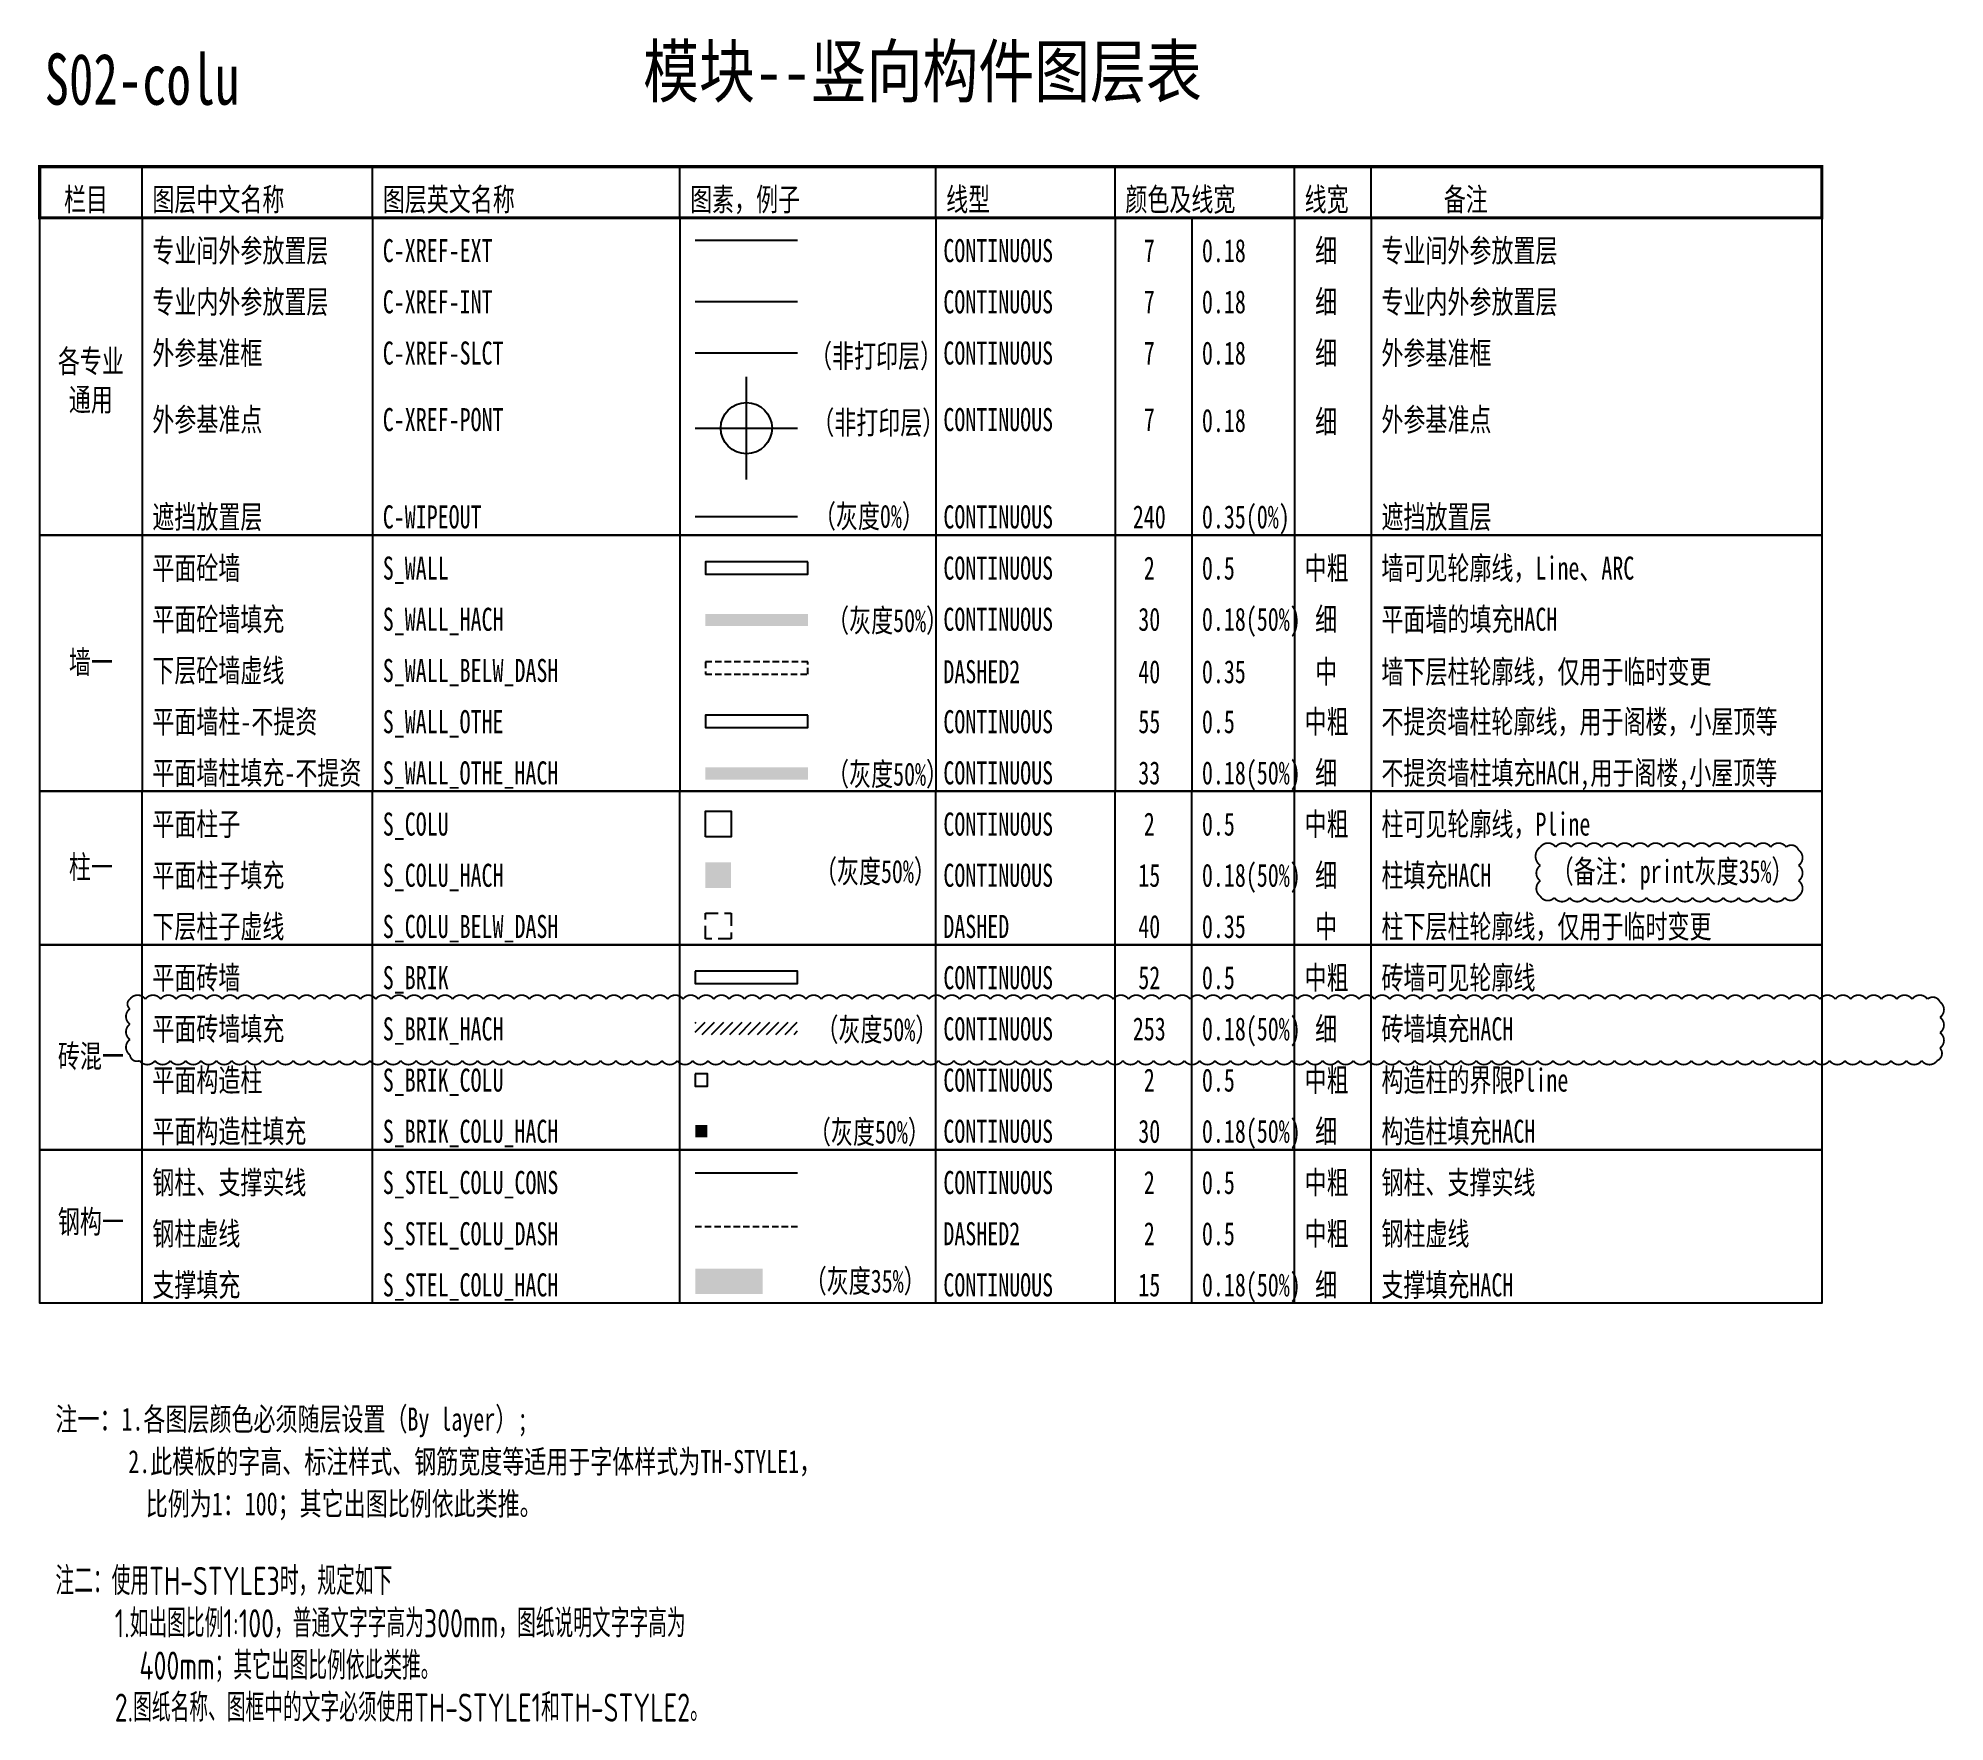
# Model space of a CAD drawing. Extents: x 517653049 to 520131079, y 3499157826 to 3500888201.
# Drawn here: x 517653049 to 517690281, y 3499157826 to 3499190711 of the extents above; entities that cross this region are included whole.
import ezdxf
from ezdxf.enums import TextEntityAlignment as Align

# ---------------------------------------------------------------- set-up
doc = ezdxf.new("R2010")
doc.units = 0
doc.header["$LTSCALE"] = 500
doc.linetypes.add('DASHED', pattern=[0.75, 0.5, -0.25])
doc.linetypes.add('DASHED2', pattern=[0.375, 0.25, -0.125])
doc.layers.get('0').update_dxf_attribs({"linetype": 'CONTINUOUS'})
for name, color, linetype in [('C-WIPEOUT', 240, 'CONTINUOUS'), ('C-XREF-EXT', 7, 'CONTINUOUS'), ('C-XREF-INT', 7, 'CONTINUOUS'), ('S_BRIK', 52, 'CONTINUOUS'), ('S_BRIK_COLU', 2, 'CONTINUOUS'), ('S_BRIK_COLU_HACH', 30, 'CONTINUOUS'), ('S_BRIK_HACH', 253, 'CONTINUOUS'), ('S_COLU', 2, 'CONTINUOUS'), ('S_COLU_BELW_DASH', 40, 'DASHED'), ('S_COLU_HACH', 15, 'CONTINUOUS'), ('S_PLAN_TEXT', 7, 'CONTINUOUS'), ('S_POST_CHAG', 50, 'CONTINUOUS'), ('S_STEL_COLU_CONS', 2, 'CONTINUOUS'), ('S_STEL_COLU_DASH', 2, 'DASHED2'), ('S_STEL_COLU_HACH', 15, 'CONTINUOUS'), ('S_TABL', 83, 'CONTINUOUS'), ('S_WALL', 2, 'CONTINUOUS'), ('S_WALL_BELW_DASH', 40, 'DASHED2'), ('S_WALL_HACH', 30, 'CONTINUOUS'), ('S_WALL_OTHE', 55, 'CONTINUOUS'), ('S_WALL_OTHE_HACH', 33, 'CONTINUOUS')]:
    doc.layers.add(name, color=color, linetype=linetype)
doc.layers.add('C-XREF-PONT', color=7, linetype='CONTINUOUS', plot=False)
doc.layers.add('C-XREF-SLCT', color=7, linetype='CONTINUOUS', plot=False)
doc.styles.add('TH-STYLE1', font='Stfangso_0.ttf', dxfattribs={"width": 0.7})
doc.styles.add('TH-STYLE2', font='STXIHEI.TTF', dxfattribs={"width": 0.8})
doc.styles.add('TH-STYLE3', font='tssdeng.shx', dxfattribs={"width": 0.7, "bigfont": 'tssdchn.shx'})

msp = doc.modelspace()

# ---------------------------------------------------------------- texts
at = {"layer": 'S_PLAN_TEXT'}
for s, height, style, width, p in [('S02-colu', 1000, 'TH-STYLE1', 0.7, (517653176, 3499189111)), ('模块--竖向构件图层表', 1000, 'TH-STYLE2', 0.8, (517664862, 3499189263)), ('栏目', 450, 'TH-STYLE1', 0.7, (517653554, 3499187201)), ('图层中文名称', 450, 'TH-STYLE1', 0.7, (517655279, 3499187201)), ('图层英文名称', 450, 'TH-STYLE1', 0.7, (517659779, 3499187201)), ('图素，例子', 450, 'TH-STYLE1', 0.7, (517665779, 3499187201)), ('线型', 450, 'TH-STYLE1', 0.7, (517670779, 3499187201)), ('颜色及线宽', 450, 'TH-STYLE1', 0.7, (517674279, 3499187201)), ('线宽', 450, 'TH-STYLE1', 0.7, (517677779, 3499187201)), ('备注', 450, 'TH-STYLE1', 0.7, (517680497, 3499187201)), ('专业间外参放置层', 450, 'TH-STYLE1', 0.7, (517655279, 3499186201)), ('C-XREF-EXT', 450, 'TH-STYLE1', 0.7, (517659779, 3499186201)), ('CONTINUOUS', 450, 'TH-STYLE1', 0.7, (517670725, 3499186201)), ('0.18', 450, 'TH-STYLE1', 0.7, (517675774, 3499186201)), ('细', 450, 'TH-STYLE1', 0.7, (517677985, 3499186201)), ('专业间外参放置层', 450, 'TH-STYLE1', 0.7, (517679279, 3499186201)), ('专业内外参放置层', 450, 'TH-STYLE1', 0.7, (517655279, 3499185201)), ('C-XREF-INT', 450, 'TH-STYLE1', 0.7, (517659779, 3499185201)), ('CONTINUOUS', 450, 'TH-STYLE1', 0.7, (517670725, 3499185201)), ('0.18', 450, 'TH-STYLE1', 0.7, (517675774, 3499185201)), ('细', 450, 'TH-STYLE1', 0.7, (517677985, 3499185201)), ('专业内外参放置层', 450, 'TH-STYLE1', 0.7, (517679279, 3499185201)), ('外参基准框', 450, 'TH-STYLE1', 0.7, (517655279, 3499184201)), ('细', 450, 'TH-STYLE1', 0.7, (517677985, 3499184201)), ('外参基准框', 450, 'TH-STYLE1', 0.7, (517679279, 3499184201)), ('C-XREF-SLCT', 450, 'TH-STYLE1', 0.7, (517659779, 3499184201)), ('CONTINUOUS', 450, 'TH-STYLE1', 0.7, (517670725, 3499184201)), ('0.18', 450, 'TH-STYLE1', 0.7, (517675774, 3499184201)), ('外参基准点', 450, 'TH-STYLE1', 0.7, (517655279, 3499182901)), ('C-XREF-PONT', 450, 'TH-STYLE1', 0.7, (517659779, 3499182901)), ('CONTINUOUS', 450, 'TH-STYLE1', 0.7, (517670725, 3499182901)), ('0.18', 450, 'TH-STYLE1', 0.7, (517675774, 3499182884)), ('细', 450, 'TH-STYLE1', 0.7, (517677985, 3499182860)), ('外参基准点', 450, 'TH-STYLE1', 0.7, (517679279, 3499182901)), ('遮挡放置层', 450, 'TH-STYLE1', 0.7, (517655279, 3499181001)), ('C-WIPEOUT', 450, 'TH-STYLE1', 0.7, (517659779, 3499181001)), ('CONTINUOUS', 450, 'TH-STYLE1', 0.7, (517670725, 3499181001)), ('0.35(0%%%)', 450, 'TH-STYLE1', 0.7, (517675774, 3499181001)), ('遮挡放置层', 450, 'TH-STYLE1', 0.7, (517679279, 3499181001)), ('平面砼墙', 450, 'TH-STYLE1', 0.7, (517655279, 3499180001)), ('S_WALL', 450, 'TH-STYLE1', 0.7, (517659779, 3499180001)), ('CONTINUOUS', 450, 'TH-STYLE1', 0.7, (517670725, 3499180001)), ('0.5', 450, 'TH-STYLE1', 0.7, (517675774, 3499180001)), ('中粗', 450, 'TH-STYLE1', 0.7, (517677779, 3499180001)), ('墙可见轮廓线，Line、ARC', 450, 'TH-STYLE1', 0.7, (517679279, 3499180001)), ('平面砼墙填充', 450, 'TH-STYLE1', 0.7, (517655279, 3499179001)), ('0.18(50%%%)', 450, 'TH-STYLE1', 0.7, (517675774, 3499179001)), ('细', 450, 'TH-STYLE1', 0.7, (517677985, 3499179001)), ('平面墙的填充HACH', 450, 'TH-STYLE1', 0.7, (517679279, 3499179001)), ('S_WALL_HACH', 450, 'TH-STYLE1', 0.7, (517659779, 3499179001)), ('CONTINUOUS', 450, 'TH-STYLE1', 0.7, (517670725, 3499179001)), ('下层砼墙虚线', 450, 'TH-STYLE1', 0.7, (517655279, 3499178001)), ('S_WALL_BELW_DASH', 450, 'TH-STYLE1', 0.7, (517659779, 3499178001)), ('DASHED2', 450, 'TH-STYLE1', 0.7, (517670725, 3499177977)), ('0.35', 450, 'TH-STYLE1', 0.7, (517675774, 3499177977)), ('中', 450, 'TH-STYLE1', 0.7, (517677985, 3499177977)), ('墙下层柱轮廓线，仅用于临时变更', 450, 'TH-STYLE1', 0.7, (517679279, 3499177977)), ('平面墙柱-不提资', 450, 'TH-STYLE1', 0.7, (517655279, 3499177001)), ('S_WALL_OTHE', 450, 'TH-STYLE1', 0.7, (517659779, 3499177001)), ('CONTINUOUS', 450, 'TH-STYLE1', 0.7, (517670725, 3499177001)), ('0.5', 450, 'TH-STYLE1', 0.7, (517675774, 3499177001)), ('中粗', 450, 'TH-STYLE1', 0.7, (517677779, 3499177001)), ('不提资墙柱轮廓线，用于阁楼，小屋顶等', 450, 'TH-STYLE1', 0.7, (517679279, 3499177001)), ('平面墙柱填充-不提资', 450, 'TH-STYLE1', 0.7, (517655279, 3499176001)), ('0.18(50%%%)', 450, 'TH-STYLE1', 0.7, (517675774, 3499176001)), ('细', 450, 'TH-STYLE1', 0.7, (517677985, 3499176001)), ('不提资墙柱填充HACH,用于阁楼,小屋顶等', 450, 'TH-STYLE1', 0.7, (517679279, 3499176001)), ('S_WALL_OTHE_HACH', 450, 'TH-STYLE1', 0.7, (517659779, 3499176001)), ('CONTINUOUS', 450, 'TH-STYLE1', 0.7, (517670725, 3499176001)), ('平面柱子', 450, 'TH-STYLE1', 0.7, (517655279, 3499175001)), ('S_COLU', 450, 'TH-STYLE1', 0.7, (517659779, 3499175001)), ('CONTINUOUS', 450, 'TH-STYLE1', 0.7, (517670725, 3499175001)), ('0.5', 450, 'TH-STYLE1', 0.7, (517675774, 3499175001)), ('中粗', 450, 'TH-STYLE1', 0.7, (517677779, 3499175001)), ('柱可见轮廓线，Pline', 450, 'TH-STYLE1', 0.7, (517679279, 3499175001)), ('平面柱子填充', 450, 'TH-STYLE1', 0.7, (517655279, 3499174001)), ('S_COLU_HACH', 450, 'TH-STYLE1', 0.7, (517659779, 3499174001)), ('CONTINUOUS', 450, 'TH-STYLE1', 0.7, (517670725, 3499174001)), ('0.18(50%%%)', 450, 'TH-STYLE1', 0.7, (517675774, 3499174001)), ('细', 450, 'TH-STYLE1', 0.7, (517677985, 3499174001)), ('柱填充HACH', 450, 'TH-STYLE1', 0.7, (517679279, 3499174001)), ('柱下层柱轮廓线，仅用于临时变更', 450, 'TH-STYLE1', 0.7, (517679279, 3499173001)), ('下层柱子虚线', 450, 'TH-STYLE1', 0.7, (517655279, 3499173001)), ('S_COLU_BELW_DASH', 450, 'TH-STYLE1', 0.7, (517659779, 3499173001)), ('DASHED', 450, 'TH-STYLE1', 0.7, (517670725, 3499173001)), ('0.35', 450, 'TH-STYLE1', 0.7, (517675774, 3499173001)), ('中', 450, 'TH-STYLE1', 0.7, (517677985, 3499173001)), ('平面砖墙', 450, 'TH-STYLE1', 0.7, (517655279, 3499172001)), ('S_BRIK', 450, 'TH-STYLE1', 0.7, (517659779, 3499172001)), ('CONTINUOUS', 450, 'TH-STYLE1', 0.7, (517670725, 3499172001)), ('0.5', 450, 'TH-STYLE1', 0.7, (517675774, 3499172001)), ('中粗', 450, 'TH-STYLE1', 0.7, (517677779, 3499172001)), ('砖墙可见轮廓线', 450, 'TH-STYLE1', 0.7, (517679279, 3499172001)), ('平面砖墙填充', 450, 'TH-STYLE1', 0.7, (517655279, 3499171001)), ('S_BRIK_HACH', 450, 'TH-STYLE1', 0.7, (517659779, 3499171001)), ('CONTINUOUS', 450, 'TH-STYLE1', 0.7, (517670725, 3499171001)), ('0.18(50%%%)', 450, 'TH-STYLE1', 0.7, (517675774, 3499171001)), ('细', 450, 'TH-STYLE1', 0.7, (517677985, 3499171001)), ('砖墙填充HACH', 450, 'TH-STYLE1', 0.7, (517679279, 3499171001)), ('平面构造柱', 450, 'TH-STYLE1', 0.7, (517655279, 3499170001)), ('S_BRIK_COLU', 450, 'TH-STYLE1', 0.7, (517659779, 3499170001)), ('CONTINUOUS', 450, 'TH-STYLE1', 0.7, (517670725, 3499170001)), ('0.5', 450, 'TH-STYLE1', 0.7, (517675774, 3499170001)), ('中粗', 450, 'TH-STYLE1', 0.7, (517677779, 3499170001)), ('构造柱的界限Pline', 450, 'TH-STYLE1', 0.7, (517679279, 3499170001)), ('平面构造柱填充', 450, 'TH-STYLE1', 0.7, (517655279, 3499169001)), ('S_BRIK_COLU_HACH', 450, 'TH-STYLE1', 0.7, (517659779, 3499169001)), ('CONTINUOUS', 450, 'TH-STYLE1', 0.7, (517670725, 3499169001)), ('0.18(50%%%)', 450, 'TH-STYLE1', 0.7, (517675774, 3499169001)), ('细', 450, 'TH-STYLE1', 0.7, (517677985, 3499169001)), ('构造柱填充HACH', 450, 'TH-STYLE1', 0.7, (517679279, 3499169001)), ('钢柱、支撑实线', 450, 'TH-STYLE1', 0.7, (517655279, 3499168001)), ('S_STEL_COLU_CONS', 450, 'TH-STYLE1', 0.7, (517659779, 3499168001)), ('CONTINUOUS', 450, 'TH-STYLE1', 0.7, (517670725, 3499168001)), ('0.5', 450, 'TH-STYLE1', 0.7, (517675774, 3499168001)), ('中粗', 450, 'TH-STYLE1', 0.7, (517677779, 3499168001)), ('钢柱、支撑实线', 450, 'TH-STYLE1', 0.7, (517679279, 3499168001)), ('钢柱虚线', 450, 'TH-STYLE1', 0.7, (517655279, 3499167001)), ('S_STEL_COLU_DASH', 450, 'TH-STYLE1', 0.7, (517659779, 3499167001)), ('DASHED2', 450, 'TH-STYLE1', 0.7, (517670725, 3499167001)), ('0.5', 450, 'TH-STYLE1', 0.7, (517675774, 3499167001)), ('中粗', 450, 'TH-STYLE1', 0.7, (517677779, 3499167001)), ('钢柱虚线', 450, 'TH-STYLE1', 0.7, (517679279, 3499167001)), ('支撑填充', 450, 'TH-STYLE1', 0.7, (517655279, 3499166001)), ('S_STEL_COLU_HACH', 450, 'TH-STYLE1', 0.7, (517659779, 3499166001)), ('CONTINUOUS', 450, 'TH-STYLE1', 0.7, (517670725, 3499166001)), ('0.18(50%%%)', 450, 'TH-STYLE1', 0.7, (517675774, 3499166001)), ('细', 450, 'TH-STYLE1', 0.7, (517677985, 3499166001)), ('支撑填充HACH', 450, 'TH-STYLE1', 0.7, (517679279, 3499166001))]:
    msp.add_text(s, height=height, dxfattribs=dict(at, style=style, width=width)).set_placement(p, align=Align.BOTTOM_LEFT)
at = {"layer": 'S_PLAN_TEXT', "style": 'TH-STYLE1', "width": 0.7}
for s, p in [('7', (517674746, 3499186201)), ('7', (517674746, 3499185201)), ('7', (517674746, 3499184201)), ('7', (517674746, 3499182901)), ('240', (517674746, 3499181001)), ('2', (517674746, 3499180001)), ('30', (517674746, 3499179001)), ('40', (517674746, 3499177977)), ('55', (517674746, 3499177001)), ('33', (517674746, 3499176001)), ('2', (517674746, 3499175001)), ('15', (517674746, 3499174001)), ('40', (517674746, 3499173001)), ('52', (517674746, 3499172001)), ('253', (517674746, 3499171001)), ('2', (517674746, 3499170001)), ('30', (517674746, 3499169001)), ('2', (517674746, 3499168001)), ('2', (517674746, 3499167001)), ('15', (517674746, 3499166001))]:
    msp.add_text(s, height=450, dxfattribs=at).set_placement(p, align=Align.BOTTOM_CENTER)
for s, p in [('（非打印层）', (517670700, 3499184143)), ('（非打印层）', (517670743, 3499182843)), ('（灰度0%%%）', (517670344, 3499181012)), ('（灰度50%%%）', (517670816, 3499178977)), ('（灰度50%%%）', (517670816, 3499175977)), ('（灰度50%%%）', (517670579, 3499174076)), ('（备注：print灰度35%%%）', (517687325, 3499174076)), ('（灰度50%%%）', (517670607, 3499170987)), ('（灰度50%%%）', (517670461, 3499168987)), ('（灰度35%%%）', (517670379, 3499166076))]:
    msp.add_text(s, height=450, dxfattribs=at).set_placement(p, align=Align.BOTTOM_RIGHT)
at = {"layer": 'S_PLAN_TEXT', "width": 0.7}
for s, height, style, p in [('注一：1.各图层颜色必须随层设置（By layer）;', 450, 'TH-STYLE1', (517653387, 3499163515)), ('2.此模板的字高、标注样式、钢筋宽度等适用于字体样式为TH-STYLE1， ', 450, 'TH-STYLE1', (517654809, 3499162684)), ('比例为1：100；其它出图比例依此类推。', 450, 'TH-STYLE1', (517655150, 3499161862)), ('注二：使用TH-STYLE3时，规定如下', 550, 'TH-STYLE3', (517653387, 3499160304)), ('1.如出图比例1:100，普通文字字高为300mm，图纸说明文字字高为', 550, 'TH-STYLE3', (517654545, 3499159476)), ('400mm；其它出图比例依此类推。', 550, 'TH-STYLE3', (517655027, 3499158651)), ('2.图纸名称、图框中的文字必须使用TH-STYLE1和TH-STYLE2。', 550, 'TH-STYLE3', (517654545, 3499157830))]:
    msp.add_text(s, height=height, dxfattribs=dict(at, style=style)).set_placement(p)
at = {"layer": 'S_PLAN_TEXT', "insert": (517654079, 3499184001), "char_height": 450, "width": 2000, "attachment_point": 5, "style": 'TH-STYLE1'}
msp.add_mtext('各专业\\P通用', dxfattribs=at)
at = {"layer": 'S_PLAN_TEXT', "char_height": 450, "attachment_point": 5, "style": 'TH-STYLE1'}
for s, insert in [('墙一', (517654079, 3499178501)), ('柱一', (517654079, 3499174501)), ('砖混一', (517654079, 3499170804)), ('钢构一', (517654079, 3499167573))]:
    msp.add_mtext(s, dxfattribs=dict(at, insert=insert))

# ---------------------------------------------------------------- blocks, each defined once
blk = doc.blocks.new('GoodwayInsertPoint')
for p, q in [((0, -100), (0, 100)), ((-100, 0), (100, 0))]:
    blk.add_line(p, q)
blk.add_circle((0, 0), 50)

# ---------------------------------------------------------------- hatches: boundary and pattern name
at = {"layer": 'S_BRIK_HACH'}
h = msp.add_hatch(dxfattribs=at)
h.set_pattern_fill('LINE', color=256, scale=40, angle=45, style=0)
h.set_pattern_definition([(45, (517310362.18, 3499293169.79), (-89.80256, 89.80256), [])])
h.paths.add_polyline_path([(517667879, 3499171254), (517667879, 3499171494), (517665879, 3499171494), (517665879, 3499171254)])
at = {"layer": 'S_WALL_HACH'}
msp.add_hatch(color=256, dxfattribs=at).paths.add_polyline_path([(517668079, 3499179227), (517668079, 3499179467), (517666079, 3499179467), (517666079, 3499179227)])
at = {"layer": 'S_WALL_OTHE_HACH'}
msp.add_hatch(color=256, dxfattribs=at).paths.add_polyline_path([(517668079, 3499176227), (517668079, 3499176467), (517666079, 3499176467), (517666079, 3499176227)])

# ---------------------------------------------------------------- linework, layer by layer
at = {"layer": 'C-WIPEOUT'}
msp.add_line((517665879, 3499181365), (517667879, 3499181365), dxfattribs=at)
at = {"layer": 'C-XREF-EXT'}
msp.add_line((517665879, 3499186765), (517667879, 3499186765), dxfattribs=at)
at = {"layer": 'C-XREF-INT'}
msp.add_line((517665879, 3499185565), (517667879, 3499185565), dxfattribs=at)
at = {"layer": 'C-XREF-SLCT'}
msp.add_line((517665879, 3499184565), (517667879, 3499184565), dxfattribs=at)
at = {"layer": 'S_BRIK'}
msp.add_lwpolyline([(517665879, 3499172485), (517665879, 3499172245), (517667879, 3499172245), (517667879, 3499172485)], close=True, dxfattribs=at)
at = {"layer": 'S_BRIK_COLU'}
msp.add_lwpolyline([(517665879, 3499170485), (517665879, 3499170245), (517666119, 3499170245), (517666119, 3499170485)], close=True, dxfattribs=at)
at = {"layer": 'S_BRIK_COLU_HACH'}
msp.add_solid([(517665879, 3499169485), (517666119, 3499169485), (517665879, 3499169245), (517666119, 3499169245)], dxfattribs=at)
at = {"layer": 'S_COLU'}
msp.add_lwpolyline([(517666079, 3499175115), (517666079, 3499175615), (517666579, 3499175615), (517666579, 3499175115)], close=True, dxfattribs=at)
at = {"layer": 'S_COLU_BELW_DASH'}
msp.add_lwpolyline([(517666079, 3499173121), (517666079, 3499173621), (517666579, 3499173621), (517666579, 3499173121)], close=True, dxfattribs=at)
at = {"layer": 'S_COLU_HACH'}
msp.add_solid([(517666079, 3499174615), (517666579, 3499174615), (517666079, 3499174115), (517666579, 3499174115)], dxfattribs=at)
at = {"layer": 'S_POST_CHAG', "const_width": 35}
for points in [[(517682382, 3499174912, -0.520567), (517682682, 3499174912, -0.520567), (517682982, 3499174912, -0.520567), (517683282, 3499174912, -0.520567), (517683582, 3499174912, -0.520567), (517683882, 3499174912, -0.520567), (517684182, 3499174912, -0.520567), (517684482, 3499174912, -0.520567), (517684782, 3499174912, -0.520567), (517685082, 3499174912, -0.520567), (517685382, 3499174912, -0.520567), (517685682, 3499174912, -0.520567), (517685982, 3499174912, -0.520567), (517686282, 3499174912, -0.520567), (517686582, 3499174912, -0.520567), (517686882, 3499174912, -0.520567), (517687182, 3499174912, -0.520567), (517687424, 3499174854, -0.520567), (517687424, 3499174554, -0.520567), (517687424, 3499174254, -0.520567), (517687424, 3499173954, -0.520567), (517687154, 3499173924, -0.520567), (517686854, 3499173924, -0.520567), (517686554, 3499173924, -0.520567), (517686254, 3499173924, -0.520567), (517685954, 3499173924, -0.520567), (517685654, 3499173924, -0.520567), (517685354, 3499173924, -0.520567), (517685054, 3499173924, -0.520567), (517684754, 3499173924, -0.520567), (517684454, 3499173924, -0.520567), (517684154, 3499173924, -0.520567), (517683854, 3499173924, -0.520567), (517683554, 3499173924, -0.520567), (517683254, 3499173924, -0.520567), (517682954, 3499173924, -0.520567), (517682654, 3499173924, -0.520567), (517682382, 3499173952, -0.520567), (517682382, 3499174252, -0.520567), (517682382, 3499174552, -0.520567)], [(517654842, 3499171942, -0.520567), (517655142, 3499171942, -0.520567), (517655442, 3499171942, -0.520567), (517655742, 3499171942, -0.520567), (517656042, 3499171942, -0.520567), (517656342, 3499171942, -0.520567), (517656642, 3499171942, -0.520567), (517656942, 3499171942, -0.520567), (517657242, 3499171942, -0.520567), (517657542, 3499171942, -0.520567), (517657842, 3499171942, -0.520567), (517658142, 3499171942, -0.520567), (517658442, 3499171942, -0.520567), (517658742, 3499171942, -0.520567), (517659042, 3499171942, -0.520567), (517659342, 3499171942, -0.520567), (517659642, 3499171942, -0.520567), (517659942, 3499171942, -0.520567), (517660242, 3499171942, -0.520567), (517660542, 3499171942, -0.520567), (517660842, 3499171942, -0.520567), (517661142, 3499171942, -0.520567), (517661442, 3499171942, -0.520567), (517661742, 3499171942, -0.520567), (517662042, 3499171942, -0.520567), (517662342, 3499171942, -0.520567), (517662642, 3499171942, -0.520567), (517662942, 3499171942, -0.520567), (517663242, 3499171942, -0.520567), (517663542, 3499171942, -0.520567), (517663842, 3499171942, -0.520567), (517664142, 3499171942, -0.520567), (517664442, 3499171942, -0.520567), (517664742, 3499171942, -0.520567), (517665042, 3499171942, -0.520567), (517665342, 3499171942, -0.520567), (517665642, 3499171942, -0.520567), (517665942, 3499171942, -0.520567), (517666242, 3499171942, -0.520567), (517666542, 3499171942, -0.520567), (517666842, 3499171942, -0.520567), (517667142, 3499171942, -0.520567), (517667442, 3499171942, -0.520567), (517667742, 3499171942, -0.520567), (517668042, 3499171942, -0.520567), (517668342, 3499171942, -0.520567), (517668642, 3499171942, -0.520567), (517668942, 3499171942, -0.520567), (517669242, 3499171942, -0.520567), (517669542, 3499171942, -0.520567), (517669842, 3499171942, -0.520567), (517670142, 3499171942, -0.520567), (517670442, 3499171942, -0.520567), (517670742, 3499171942, -0.520567), (517671042, 3499171942, -0.520567), (517671342, 3499171942, -0.520567), (517671642, 3499171942, -0.520567), (517671942, 3499171942, -0.520567), (517672242, 3499171942, -0.520567), (517672542, 3499171942, -0.520567), (517672842, 3499171942, -0.520567), (517673142, 3499171942, -0.520567), (517673442, 3499171942, -0.520567), (517673742, 3499171942, -0.520567), (517674042, 3499171942, -0.520567), (517674342, 3499171942, -0.520567), (517674642, 3499171942, -0.520567), (517674942, 3499171942, -0.520567), (517675242, 3499171942, -0.520567), (517675542, 3499171942, -0.520567), (517675842, 3499171942, -0.520567), (517676142, 3499171942, -0.520567), (517676442, 3499171942, -0.520567), (517676742, 3499171942, -0.520567), (517677042, 3499171942, -0.520567), (517677342, 3499171942, -0.520567), (517677642, 3499171942, -0.520567), (517677942, 3499171942, -0.520567), (517678242, 3499171942, -0.520567), (517678542, 3499171942, -0.520567), (517678842, 3499171942, -0.520567), (517679142, 3499171942, -0.520567), (517679442, 3499171942, -0.520567), (517679742, 3499171942, -0.520567), (517680042, 3499171942, -0.520567), (517680342, 3499171942, -0.520567), (517680642, 3499171942, -0.520567), (517680942, 3499171942, -0.520567), (517681242, 3499171942, -0.520567), (517681542, 3499171942, -0.520567), (517681842, 3499171942, -0.520567), (517682142, 3499171942, -0.520567), (517682442, 3499171942, -0.520567), (517682742, 3499171942, -0.520567), (517683042, 3499171942, -0.520567), (517683342, 3499171942, -0.520567), (517683642, 3499171942, -0.520567), (517683942, 3499171942, -0.520567), (517684242, 3499171942, -0.520567), (517684542, 3499171942, -0.520567), (517684842, 3499171942, -0.520567), (517685142, 3499171942, -0.520567), (517685442, 3499171942, -0.520567), (517685742, 3499171942, -0.520567), (517686042, 3499171942, -0.520567), (517686342, 3499171942, -0.520567), (517686642, 3499171942, -0.520567), (517686942, 3499171942, -0.520567), (517687242, 3499171942, -0.520567), (517687542, 3499171942, -0.520567), (517687842, 3499171942, -0.520567), (517688142, 3499171942, -0.520567), (517688442, 3499171942, -0.520567), (517688742, 3499171942, -0.520567), (517689042, 3499171942, -0.520567), (517689342, 3499171942, -0.520567), (517689642, 3499171942, -0.520567), (517689942, 3499171942, -0.520567), (517690185, 3499171886, -0.520567), (517690185, 3499171586, -0.520567), (517690185, 3499171286, -0.520567), (517690185, 3499170986, -0.520567), (517690130, 3499170741, -0.520567), (517689830, 3499170741, -0.520567), (517689530, 3499170741, -0.520567), (517689230, 3499170741, -0.520567), (517688930, 3499170741, -0.520567), (517688630, 3499170741, -0.520567), (517688330, 3499170741, -0.520567), (517688030, 3499170741, -0.520567), (517687730, 3499170741, -0.520567), (517687430, 3499170741, -0.520567), (517687130, 3499170741, -0.520567), (517686830, 3499170741, -0.520567), (517686530, 3499170741, -0.520567), (517686230, 3499170741, -0.520567), (517685930, 3499170741, -0.520567), (517685630, 3499170741, -0.520567), (517685330, 3499170741, -0.520567), (517685030, 3499170741, -0.520567), (517684730, 3499170741, -0.520567), (517684430, 3499170741, -0.520567), (517684130, 3499170741, -0.520567), (517683830, 3499170741, -0.520567), (517683530, 3499170741, -0.520567), (517683230, 3499170741, -0.520567), (517682930, 3499170741, -0.520567), (517682630, 3499170741, -0.520567), (517682330, 3499170741, -0.520567), (517682030, 3499170741, -0.520567), (517681730, 3499170741, -0.520567), (517681430, 3499170741, -0.520567), (517681130, 3499170741, -0.520567), (517680830, 3499170741, -0.520567), (517680530, 3499170741, -0.520567), (517680230, 3499170741, -0.520567), (517679930, 3499170741, -0.520567), (517679630, 3499170741, -0.520567), (517679330, 3499170741, -0.520567), (517679030, 3499170741, -0.520567), (517678730, 3499170741, -0.520567), (517678430, 3499170741, -0.520567), (517678130, 3499170741, -0.520567), (517677830, 3499170741, -0.520567), (517677530, 3499170741, -0.520567), (517677230, 3499170741, -0.520567), (517676930, 3499170741, -0.520567), (517676630, 3499170741, -0.520567), (517676330, 3499170741, -0.520567), (517676030, 3499170741, -0.520567), (517675730, 3499170741, -0.520567), (517675430, 3499170741, -0.520567), (517675130, 3499170741, -0.520567), (517674830, 3499170741, -0.520567), (517674530, 3499170741, -0.520567), (517674230, 3499170741, -0.520567), (517673930, 3499170741, -0.520567), (517673630, 3499170741, -0.520567), (517673330, 3499170741, -0.520567), (517673030, 3499170741, -0.520567), (517672730, 3499170741, -0.520567), (517672430, 3499170741, -0.520567), (517672130, 3499170741, -0.520567), (517671830, 3499170741, -0.520567), (517671530, 3499170741, -0.520567), (517671230, 3499170741, -0.520567), (517670930, 3499170741, -0.520567), (517670630, 3499170741, -0.520567), (517670330, 3499170741, -0.520567), (517670030, 3499170741, -0.520567), (517669730, 3499170741, -0.520567), (517669430, 3499170741, -0.520567), (517669130, 3499170741, -0.520567), (517668830, 3499170741, -0.520567), (517668530, 3499170741, -0.520567), (517668230, 3499170741, -0.520567), (517667930, 3499170741, -0.520567), (517667630, 3499170741, -0.520567), (517667330, 3499170741, -0.520567), (517667030, 3499170741, -0.520567), (517666730, 3499170741, -0.520567), (517666430, 3499170741, -0.520567), (517666130, 3499170741, -0.520567), (517665830, 3499170741, -0.520567), (517665530, 3499170741, -0.520567), (517665230, 3499170741, -0.520567), (517664930, 3499170741, -0.520567), (517664630, 3499170741, -0.520567), (517664330, 3499170741, -0.520567), (517664030, 3499170741, -0.520567), (517663730, 3499170741, -0.520567), (517663430, 3499170741, -0.520567), (517663130, 3499170741, -0.520567), (517662830, 3499170741, -0.520567), (517662530, 3499170741, -0.520567), (517662230, 3499170741, -0.520567), (517661930, 3499170741, -0.520567), (517661630, 3499170741, -0.520567), (517661330, 3499170741, -0.520567), (517661030, 3499170741, -0.520567), (517660730, 3499170741, -0.520567), (517660430, 3499170741, -0.520567), (517660130, 3499170741, -0.520567), (517659830, 3499170741, -0.520567), (517659530, 3499170741, -0.520567), (517659230, 3499170741, -0.520567), (517658930, 3499170741, -0.520567), (517658630, 3499170741, -0.520567), (517658330, 3499170741, -0.520567), (517658030, 3499170741, -0.520567), (517657730, 3499170741, -0.520567), (517657430, 3499170741, -0.520567), (517657130, 3499170741, -0.520567), (517656830, 3499170741, -0.520567), (517656530, 3499170741, -0.520567), (517656230, 3499170741, -0.520567), (517655930, 3499170741, -0.520567), (517655630, 3499170741, -0.520567), (517655330, 3499170741, -0.520567), (517655030, 3499170741, -0.520567), (517654842, 3499170853, -0.520567), (517654842, 3499171153, -0.520567), (517654842, 3499171453, -0.520567), (517654842, 3499171753, -0.520567)]]:
    msp.add_lwpolyline(points, format="xyb", close=True, dxfattribs=at)
at = {"layer": 'S_STEL_COLU_CONS'}
msp.add_line((517665879, 3499168549), (517667879, 3499168549), dxfattribs=at)
at = {"layer": 'S_STEL_COLU_DASH'}
msp.add_line((517665879, 3499167502), (517667879, 3499167502), dxfattribs=at)
at = {"layer": 'S_STEL_COLU_HACH'}
msp.add_solid([(517665879, 3499166681), (517667195, 3499166681), (517665879, 3499166181), (517667195, 3499166181)], dxfattribs=at)
at = {"layer": 'S_TABL'}
for p, q in [((517655079, 3499187201), (517655079, 3499188201)), ((517659579, 3499187201), (517659579, 3499188201)), ((517665579, 3499187201), (517665579, 3499188201)), ((517670579, 3499187201), (517670579, 3499188201)), ((517674079, 3499187201), (517674079, 3499188201)), ((517677579, 3499187201), (517677579, 3499188201)), ((517679079, 3499187201), (517679079, 3499188201)), ((517655079, 3499187201), (517655079, 3499181001)), ((517659579, 3499187201), (517659579, 3499181001)), ((517665579, 3499187201), (517665579, 3499181001)), ((517670579, 3499187201), (517670579, 3499181001)), ((517674079, 3499187201), (517674079, 3499181001)), ((517675579, 3499187201), (517675579, 3499181001)), ((517677579, 3499187201), (517677579, 3499181001)), ((517679079, 3499187201), (517679079, 3499181001)), ((517653079, 3499181001), (517687879, 3499181001)), ((517655079, 3499181001), (517655079, 3499176001)), ((517659579, 3499181001), (517659579, 3499176001)), ((517665579, 3499181001), (517665579, 3499176001)), ((517670579, 3499181001), (517670579, 3499176001)), ((517674079, 3499181001), (517674079, 3499176001)), ((517675579, 3499181001), (517675579, 3499176001)), ((517677579, 3499181001), (517677579, 3499176001)), ((517679079, 3499181001), (517679079, 3499176001)), ((517655079, 3499173001), (517655079, 3499176001)), ((517659579, 3499173001), (517659579, 3499176001)), ((517665579, 3499173001), (517665579, 3499176001)), ((517670579, 3499173001), (517670579, 3499176001)), ((517674079, 3499173001), (517674079, 3499176001)), ((517675579, 3499173001), (517675579, 3499176001)), ((517677579, 3499173001), (517677579, 3499176001)), ((517679079, 3499173001), (517679079, 3499176001)), ((517655079, 3499169001), (517655079, 3499173001)), ((517659579, 3499169001), (517659579, 3499173001)), ((517665579, 3499169001), (517665579, 3499173001)), ((517670579, 3499169001), (517670579, 3499173001)), ((517674079, 3499169001), (517674079, 3499173001)), ((517675579, 3499169001), (517675579, 3499173001)), ((517677579, 3499169001), (517677579, 3499173001)), ((517679079, 3499169001), (517679079, 3499173001)), ((517655079, 3499166001), (517655079, 3499169001)), ((517659579, 3499166001), (517659579, 3499169001)), ((517665579, 3499166001), (517665579, 3499169001)), ((517670579, 3499166001), (517670579, 3499169001)), ((517674079, 3499166001), (517674079, 3499169001)), ((517675579, 3499166001), (517675579, 3499169001)), ((517677579, 3499166001), (517677579, 3499169001)), ((517679079, 3499166001), (517679079, 3499169001))]:
    msp.add_line(p, q, dxfattribs=at)
at = {"layer": 'S_TABL', "const_width": 60}
msp.add_lwpolyline([(517653079, 3499188201), (517687879, 3499188201), (517687879, 3499187201), (517653079, 3499187201)], close=True, dxfattribs=at)
at = {"layer": 'S_TABL'}
for points in [[(517653079, 3499187201), (517687879, 3499187201), (517687879, 3499181001), (517653079, 3499181001)], [(517653079, 3499181001), (517687879, 3499181001), (517687879, 3499176001), (517653079, 3499176001)], [(517653079, 3499176001), (517687879, 3499176001), (517687879, 3499173001), (517653079, 3499173001)], [(517653079, 3499173001), (517687879, 3499173001), (517687879, 3499169001), (517653079, 3499169001)], [(517653079, 3499169001), (517687879, 3499169001), (517687879, 3499166001), (517653079, 3499166001)]]:
    msp.add_lwpolyline(points, close=True, dxfattribs=at)
at = {"layer": 'S_WALL'}
msp.add_lwpolyline([(517668079, 3499180485), (517666079, 3499180485), (517666079, 3499180245), (517666808, 3499180245), (517666808, 3499180245), (517668079, 3499180245), (517668079, 3499180485)], dxfattribs=at)
at = {"layer": 'S_WALL_BELW_DASH'}
msp.add_lwpolyline([(517668079, 3499178530), (517666079, 3499178530), (517666079, 3499178290), (517666808, 3499178290), (517666808, 3499178290), (517668079, 3499178290), (517668079, 3499178530)], dxfattribs=at)
at = {"layer": 'S_WALL_OTHE'}
msp.add_lwpolyline([(517668079, 3499177485), (517666079, 3499177485), (517666079, 3499177245), (517666808, 3499177245), (517666808, 3499177245), (517668079, 3499177245), (517668079, 3499177485)], dxfattribs=at)

# ---------------------------------------------------------------- block references
at = {"layer": 'C-XREF-PONT', "xscale": 9.999999999999998, "yscale": 9.999999999999998, "zscale": 9.999999999999998}
msp.add_blockref('GoodwayInsertPoint', (517666879, 3499183094), dxfattribs=at)

msp.set_redraw_order([(e.dxf.handle, doc.entitydb.next_handle()) for e in msp.query("TEXT MTEXT ATTDEF DIMENSION ARC_DIMENSION")])  # texts and dimensions are drawn at this point

doc.saveas('drawing.dxf')
